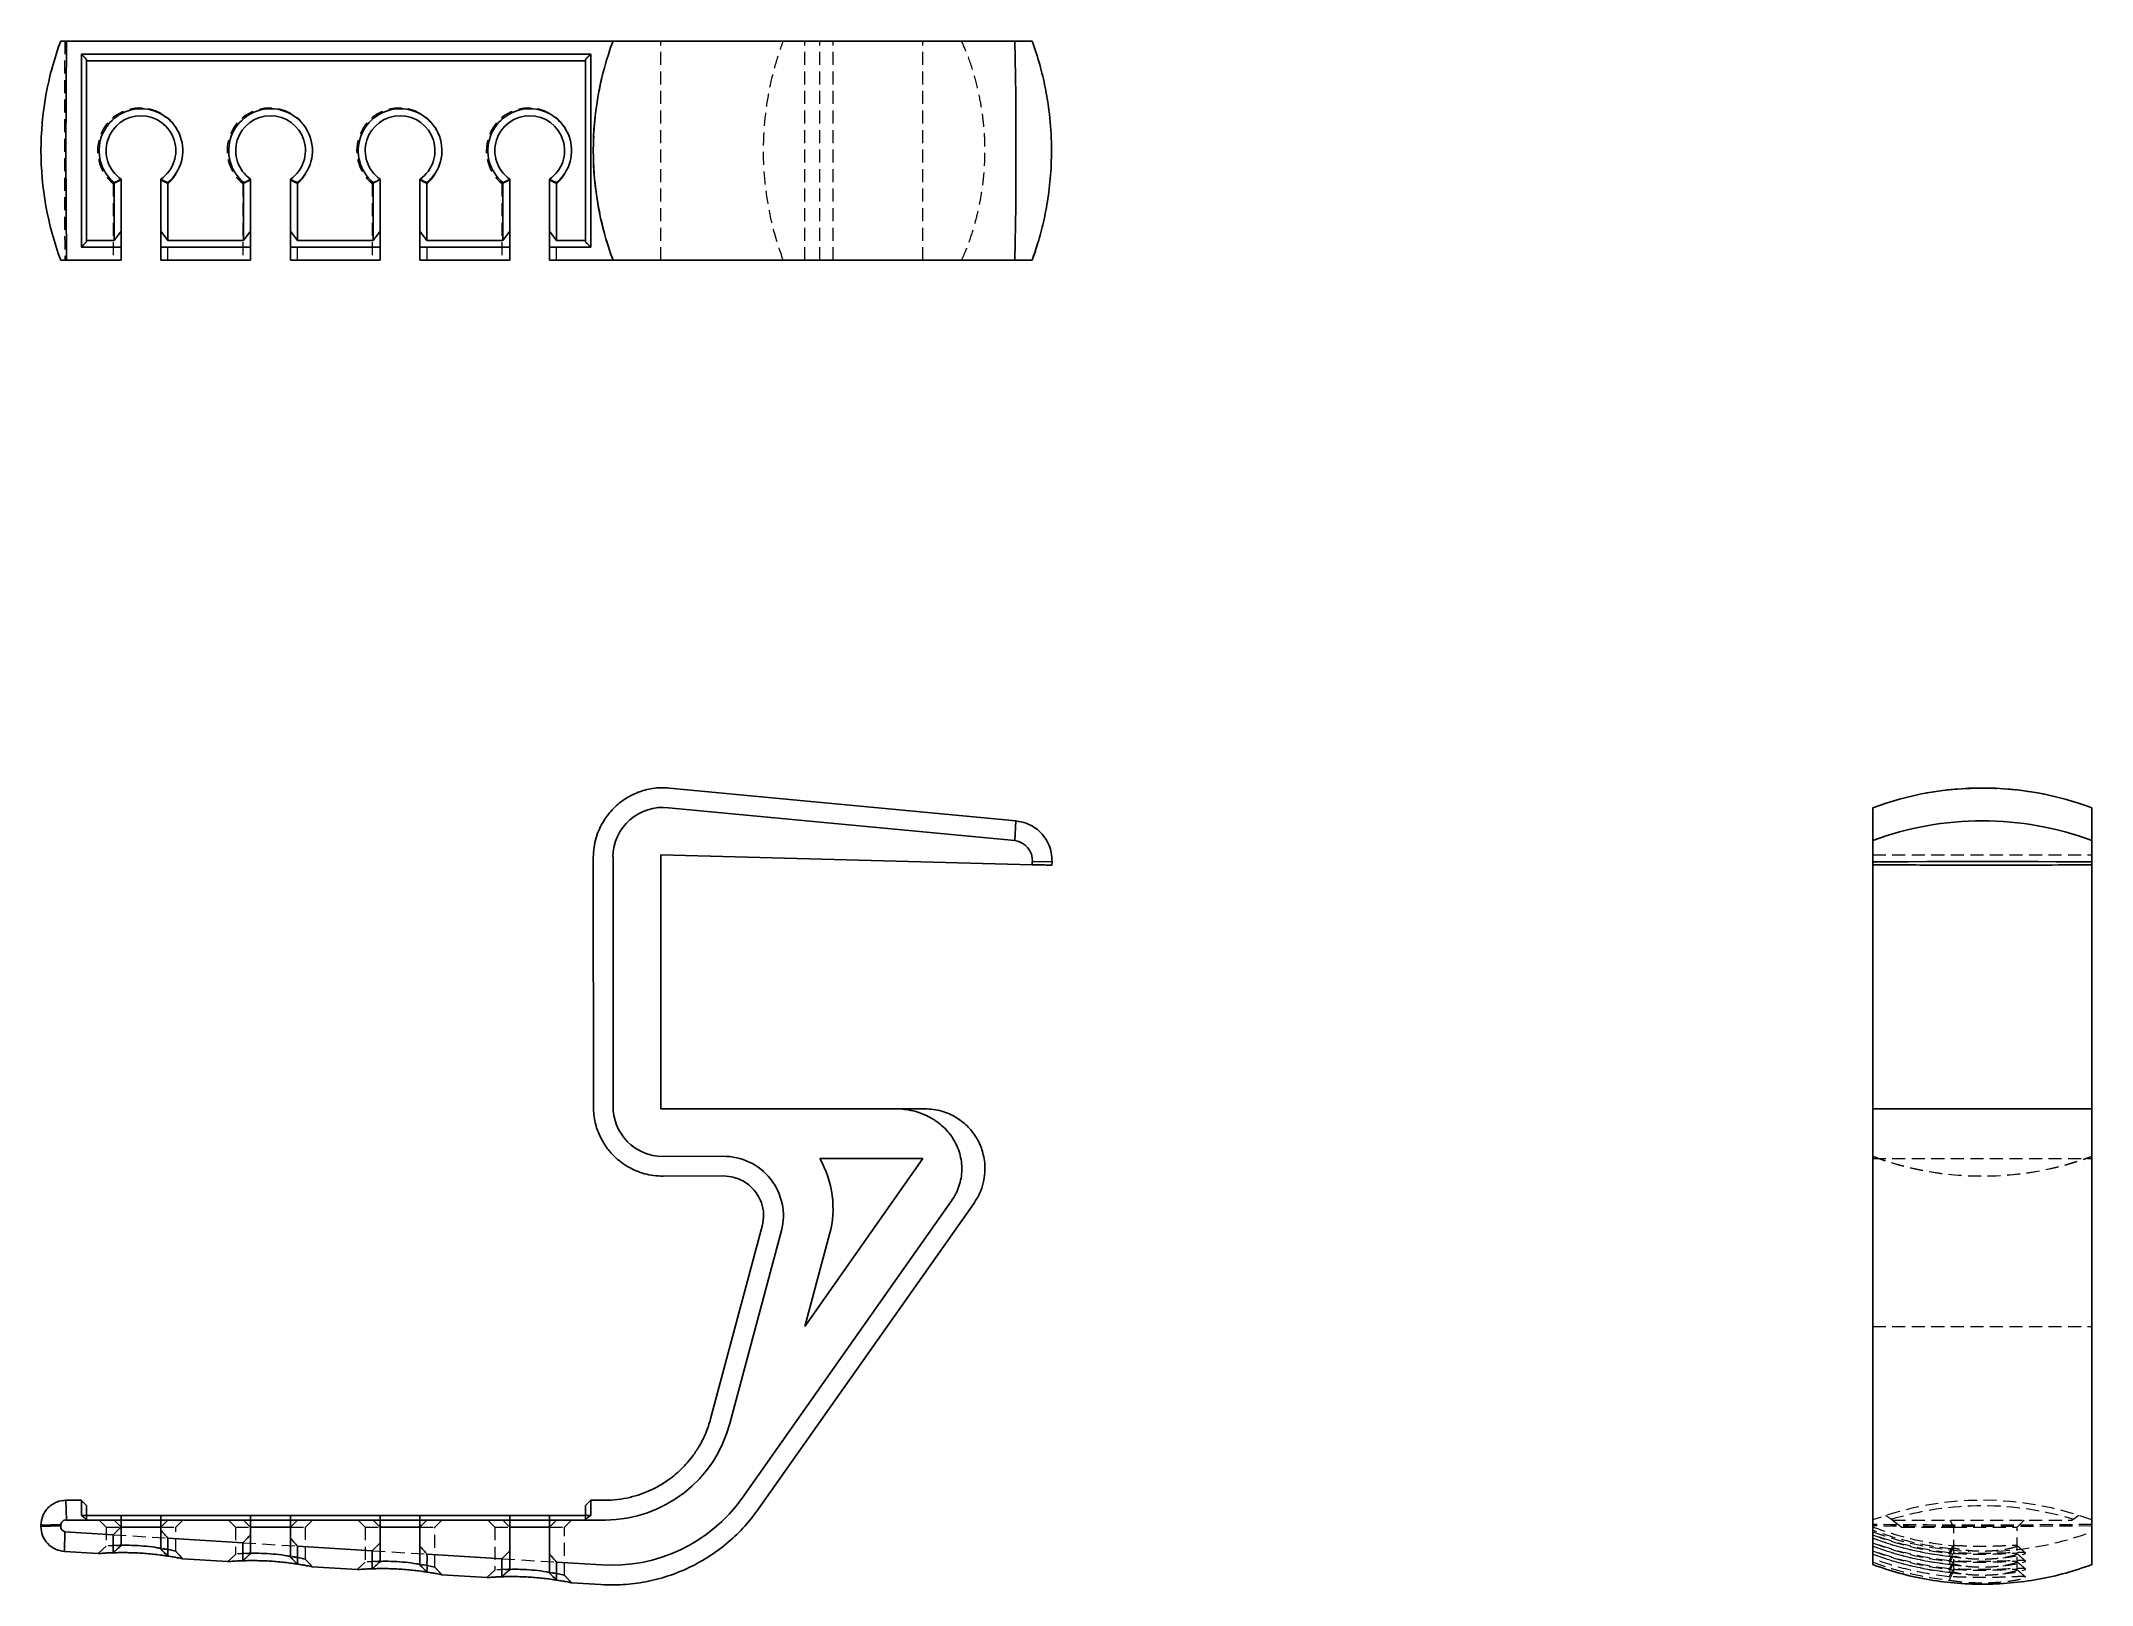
# Model space of a CAD drawing. Header units: millimetres. Extents: x 34 to 234, y 18 to 169.
import ezdxf

# ---------------------------------------------------------------- set-up
doc = ezdxf.new("R2010")
doc.units = ezdxf.units.MM
doc.linetypes.add('HIDDEN', pattern=[1.905, 1.27, -0.635])

msp = doc.modelspace()

# ---------------------------------------------------------------- linework, layer by layer
at = {"color": 7, "linetype": 'Continuous', "lineweight": 25}
for p, q in [((35.61, 168.69), (35.6, 168.69)), ((36.18, 168.69), (35.61, 168.69)), ((88.72, 168.69), (36.18, 168.69)), ((89.47, 168.69), (88.72, 168.69)), ((94.87, 168.69), (89.47, 168.69)), ((128.65, 168.69), (94.87, 168.69)), ((130.34, 168.69), (128.65, 168.69)), ((37.62, 167.41), (87.29, 167.41)), ((86.78, 166.77), (38.12, 166.77)), ((40.81, 149.23), (40.81, 154.87)), ((41.49, 155.21), (41.49, 150.16)), ((45.37, 150.16), (45.37, 155.21)), ((46.05, 154.87), (46.05, 149.23)), ((53.44, 149.23), (53.44, 154.87)), ((54.12, 155.21), (54.12, 150.16)), ((58.01, 150.16), (58.01, 155.21)), ((58.69, 154.87), (58.69, 149.23)), ((66.08, 149.23), (66.08, 154.87)), ((66.76, 155.21), (66.76, 150.16)), ((70.64, 150.16), (70.64, 155.21)), ((71.32, 154.87), (71.32, 149.23)), ((78.71, 149.23), (78.71, 154.87)), ((79.39, 155.21), (79.39, 150.16)), ((83.28, 150.16), (83.28, 155.21)), ((83.96, 154.87), (83.96, 149.23)), ((41.49, 150.16), (40.81, 149.23)), ((41.49, 150.16), (41.49, 148.59)), ((46.05, 149.23), (45.37, 150.16)), ((45.37, 148.59), (45.37, 150.16)), ((54.12, 150.16), (53.44, 149.23)), ((54.12, 150.16), (54.12, 148.59)), ((58.69, 149.23), (58.01, 150.16)), ((58.01, 148.59), (58.01, 150.16)), ((66.76, 150.16), (66.08, 149.23)), ((66.76, 150.16), (66.76, 148.59)), ((71.32, 149.23), (70.64, 150.16)), ((70.64, 148.59), (70.64, 150.16)), ((79.39, 150.16), (78.71, 149.23)), ((79.39, 150.16), (79.39, 148.59)), ((83.96, 149.23), (83.28, 150.16)), ((83.28, 148.59), (83.28, 150.16)), ((41.49, 148.59), (37.62, 148.59)), ((38.12, 149.23), (40.81, 149.23)), ((54.12, 148.59), (45.37, 148.59)), ((46.05, 149.23), (53.44, 149.23)), ((66.76, 148.59), (58.01, 148.59)), ((58.69, 149.23), (66.08, 149.23)), ((79.39, 148.59), (70.64, 148.59)), ((71.32, 149.23), (78.71, 149.23)), ((87.29, 148.59), (83.28, 148.59)), ((83.96, 149.23), (86.78, 149.23)), ((35.59, 147.37), (35.6, 147.31)), ((35.61, 147.31), (35.6, 147.31)), ((36.18, 147.31), (35.61, 147.31)), ((41.49, 147.31), (36.18, 147.31)), ((54.12, 147.31), (45.37, 147.31)), ((66.76, 147.31), (58.01, 147.31)), ((79.39, 147.31), (70.64, 147.31)), ((88.72, 147.31), (83.28, 147.31)), ((89.47, 147.31), (88.72, 147.31)), ((94.87, 147.31), (89.47, 147.31)), ((128.65, 147.31), (94.87, 147.31)), ((130.34, 147.31), (128.65, 147.31)), ((128.76, 92.62), (94.98, 95.83)), ((128.65, 90.7), (94.87, 93.91)), ((128.65, 90.7), (128.76, 92.62)), ((212.31, 90.7), (212.31, 93.91)), ((233.69, 90.7), (233.69, 93.91)), ((212.31, 88.63), (212.31, 90.7)), ((233.69, 88.63), (233.69, 90.7)), ((87.54, 89.06), (87.55, 64.77)), ((89.47, 89.13), (89.47, 64.84)), ((94.12, 89.32), (130.35, 88.35)), ((94.12, 89.32), (94.12, 64.54)), ((130.35, 88.63), (132.28, 88.65)), ((130.35, 88.35), (130.35, 88.63)), ((132.27, 88.3), (132.28, 88.65)), ((212.31, 88.35), (212.31, 88.63)), ((212.31, 88.35), (212.31, 64.54)), ((233.69, 88.35), (233.69, 88.63)), ((233.69, 88.35), (233.69, 64.54)), ((117.08, 64.54), (94.12, 64.54)), ((94.29, 59.89), (100.17, 59.91)), ((108.18, 43.3), (119.69, 59.68)), ((119.69, 59.68), (109.62, 59.68)), ((94.37, 57.97), (100.25, 57.99)), ((102.05, 26.57), (122.47, 55.56)), ((103.66, 25.52), (124.67, 55.35)), ((212.31, 26.57), (212.31, 55.56)), ((233.69, 26.57), (233.69, 55.56)), ((104.02, 53.09), (98.98, 34.29)), ((105.89, 52.66), (100.86, 33.86)), ((108.18, 43.3), (110.59, 52.3)), ((37.62, 26.36), (36.11, 26.36)), ((36.18, 24.43), (36.11, 26.36)), ((38.12, 25.85), (37.61, 26.36)), ((87.29, 26.36), (86.78, 25.85)), ((88.65, 26.36), (87.29, 26.36)), ((212.31, 20.08), (212.31, 26.57)), ((233.69, 20.08), (233.69, 26.57)), ((35.61, 24.01), (33.68, 23.93)), ((35.61, 24.01), (35.61, 23.86)), ((41.49, 24.43), (36.18, 24.43)), ((41.49, 24.88), (37.62, 24.88)), ((41.48, 24.41), (45.39, 24.41)), ((41.49, 24.88), (45.37, 24.88)), ((41.49, 23.77), (41.49, 24.43)), ((54.12, 24.88), (45.37, 24.88)), ((54.12, 24.43), (45.37, 24.43)), ((45.37, 23.44), (45.37, 24.43)), ((54.12, 24.88), (58.01, 24.88)), ((54.12, 22.99), (54.12, 24.43)), ((54.12, 24.41), (58.02, 24.41)), ((66.76, 24.88), (58.01, 24.88)), ((66.76, 24.43), (58.01, 24.43)), ((58.01, 22.66), (58.01, 24.43)), ((66.75, 24.41), (70.66, 24.41)), ((66.76, 24.88), (70.64, 24.88)), ((66.76, 22.21), (66.76, 24.43)), ((79.39, 24.88), (70.64, 24.88)), ((79.39, 24.43), (70.64, 24.43)), ((70.64, 21.88), (70.64, 24.43)), ((79.39, 24.88), (83.28, 24.88)), ((79.39, 21.43), (79.39, 24.43)), ((79.39, 24.41), (83.29, 24.41)), ((87.29, 24.88), (83.28, 24.88)), ((88.72, 24.43), (83.28, 24.43)), ((83.28, 21.1), (83.28, 24.43)), ((33.68, 23.93), (33.68, 23.79)), ((35.61, 23.86), (33.68, 23.79)), ((36, 23.29), (35.96, 21.37)), ((36, 23.29), (40.72, 23)), ((45.37, 23.73), (41.49, 23.73)), ((46.06, 22.67), (53.36, 22.22)), ((58.01, 23.73), (54.12, 23.73)), ((70.64, 23.73), (66.76, 23.73)), ((83.28, 23.73), (79.39, 23.73)), ((35.96, 21.37), (39.27, 21.16)), ((47.5, 20.65), (51.91, 20.38)), ((58.69, 21.89), (65.99, 21.44)), ((71.33, 21.11), (78.63, 20.66)), ((83.96, 20.33), (88.33, 20.06)), ((60.14, 19.87), (64.54, 19.6)), ((72.77, 19.09), (77.18, 18.82)), ((85.41, 18.31), (88.28, 18.13))]:
    msp.add_line(p, q, dxfattribs=at)
at = {"color": 7, "linetype": 'HIDDEN', "lineweight": 18}
for p, q in [((94.12, 147.31), (94.12, 168.69)), ((108.18, 147.31), (108.18, 168.69)), ((109.62, 147.31), (109.62, 168.69)), ((110.92, 147.31), (110.92, 168.69)), ((119.69, 147.31), (119.69, 168.69)), ((130.35, 168.69), (130.34, 168.69)), ((130.35, 168.69), (130.71, 167.66)), ((38.12, 166.77), (38.12, 166.9)), ((86.78, 166.9), (86.78, 166.77)), ((46.05, 153.57), (46.05, 154.78)), ((58.69, 153.57), (58.69, 154.78)), ((71.32, 153.57), (71.32, 154.78)), ((83.96, 153.57), (83.96, 154.78)), ((38.12, 149.1), (38.12, 149.23)), ((86.78, 149.23), (86.78, 149.1)), ((130.66, 148.17), (130.35, 147.31)), ((130.35, 147.31), (130.34, 147.31)), ((212.31, 89.32), (233.69, 89.32)), ((212.31, 59.68), (233.69, 59.68)), ((212.31, 43.3), (233.69, 43.3)), ((37.62, 24.88), (37.62, 24.88)), ((38.12, 24.51), (38.12, 24.41)), ((38.12, 24.41), (40.81, 24.41)), ((39.35, 24.41), (40.03, 23.73)), ((41.49, 23.73), (40.81, 24.41)), ((40.81, 24.41), (41.48, 24.41)), ((45.37, 24.43), (41.49, 24.43)), ((46.05, 24.41), (45.37, 23.73)), ((45.39, 24.41), (46.05, 24.41)), ((46.05, 24.41), (53.44, 24.41)), ((46.83, 23.73), (47.51, 24.41)), ((51.98, 24.41), (52.66, 23.73)), ((54.12, 23.73), (53.44, 24.41)), ((53.44, 24.41), (54.12, 24.41)), ((58.01, 24.43), (54.12, 24.43)), ((58.69, 24.41), (58.01, 23.73)), ((58.02, 24.41), (58.69, 24.41)), ((58.69, 24.41), (66.08, 24.41)), ((59.47, 23.73), (60.15, 24.41)), ((64.62, 24.41), (65.3, 23.73)), ((66.76, 23.73), (66.08, 24.41)), ((66.08, 24.41), (66.75, 24.41)), ((70.64, 24.43), (66.76, 24.43)), ((71.32, 24.41), (70.64, 23.73)), ((70.66, 24.41), (71.32, 24.41)), ((71.32, 24.41), (78.71, 24.41)), ((72.1, 23.73), (72.78, 24.41)), ((77.25, 24.41), (77.93, 23.73)), ((79.39, 23.73), (78.71, 24.41)), ((78.71, 24.41), (79.39, 24.41)), ((83.28, 24.43), (79.39, 24.43)), ((83.96, 24.41), (83.28, 23.73)), ((83.29, 24.41), (83.96, 24.41)), ((83.96, 24.41), (86.78, 24.41)), ((84.74, 23.73), (85.42, 24.41)), ((86.78, 24.41), (86.78, 24.51)), ((214.23, 24.41), (214.1, 24.51)), ((214.23, 24.41), (231.77, 24.41)), ((214.23, 24.41), (215.16, 23.73)), ((226.4, 23.73), (227.08, 24.41)), ((231.9, 24.51), (231.77, 24.41)), ((40.03, 23.73), (41.49, 23.73)), ((40.03, 23.73), (40.03, 21.89)), ((40.72, 23), (46.06, 22.67)), ((45.37, 23.73), (46.83, 23.73)), ((46.83, 21.38), (46.83, 23.73)), ((52.66, 23.73), (54.12, 23.73)), ((52.66, 23.73), (52.66, 21.11)), ((53.36, 22.22), (58.69, 21.89)), ((58.01, 23.73), (59.47, 23.73)), ((59.47, 20.6), (59.47, 23.73)), ((65.3, 23.73), (66.76, 23.73)), ((65.3, 23.73), (65.3, 20.33)), ((70.64, 23.73), (72.1, 23.73)), ((72.1, 19.82), (72.1, 23.73)), ((77.93, 23.73), (79.39, 23.73)), ((77.93, 23.73), (77.93, 19.54)), ((83.28, 23.73), (84.74, 23.73)), ((84.74, 19.04), (84.74, 23.73)), ((215.16, 23.73), (220.21, 23.73)), ((220.21, 23.73), (226.4, 23.73)), ((220.21, 19.33), (220.21, 23.73)), ((226.4, 19.56), (226.4, 23.73)), ((41.08, 21.95), (41.49, 21.96)), ((45.37, 21.67), (45.93, 21.57)), ((46.11, 20.9), (46, 20.92)), ((53.71, 21.17), (54.12, 21.18)), ((58.01, 20.89), (58.56, 20.79)), ((58.75, 20.12), (58.64, 20.14)), ((65.99, 21.44), (71.33, 21.11)), ((66.34, 20.39), (66.76, 20.4)), ((70.64, 20.11), (71.05, 20.04)), ((78.63, 20.66), (83.96, 20.33)), ((212.31, 20.08), (212.31, 20.03)), ((233.69, 20.08), (233.69, 20.03)), ((71.38, 19.34), (71.27, 19.36)), ((78.98, 19.61), (79.39, 19.62)), ((83.28, 19.33), (83.83, 19.23)), ((84.02, 18.56), (83.91, 18.58))]:
    msp.add_line(p, q, dxfattribs=at)
at = {"color": 7, "linetype": 'HIDDEN', "lineweight": 18, "flags": 128}
for points in [[(36, 168.69), (35.99, 166.97), (35.98, 165.21), (35.97, 163.43), (35.96, 161.63), (35.96, 159.82), (35.96, 158), (35.96, 156.18), (35.96, 154.37), (35.97, 152.57), (35.98, 150.79), (35.99, 149.03), (36, 147.31)], [(233.69, 24.01), (231.97, 23.98), (230.21, 23.97), (228.43, 23.95), (226.63, 23.94), (224.82, 23.94), (223, 23.93), (221.18, 23.94), (219.37, 23.94), (217.57, 23.95), (215.79, 23.97), (214.03, 23.98), (212.31, 24.01)], [(233.69, 23.86), (231.97, 23.84), (230.21, 23.82), (228.43, 23.81), (226.63, 23.8), (224.82, 23.79), (223, 23.79), (221.18, 23.79), (219.37, 23.8), (217.57, 23.81), (215.79, 23.82), (214.03, 23.84), (212.31, 23.86)], [(40.04, 21.89), (39.65, 21.53), (39.26, 21.16)], [(52.67, 21.11), (52.28, 20.74), (51.89, 20.38)], [(65.31, 20.33), (64.92, 19.96), (64.53, 19.6)], [(224.99, 20.75), (224.99, 20.75), (225.58, 20.82), (226.12, 20.9), (226.56, 20.98), (226.9, 21.06), (227.11, 21.13), (227.22, 21.19), (227.2, 21.23), (227.06, 21.25), (226.83, 21.26), (226.49, 21.25), (226.06, 21.24), (225.52, 21.22), (224.94, 21.2), (224.29, 21.18), (223.59, 21.17), (222.86, 21.16), (222.16, 21.17), (221.46, 21.19), (220.81, 21.21), (220.21, 21.23), (219.78, 21.24), (219.78, 21.24)], [(224.99, 19.97), (224.99, 19.97), (225.58, 20.04), (226.12, 20.12), (226.56, 20.2), (226.9, 20.28), (227.11, 20.35), (227.22, 20.4), (227.2, 20.44), (227.06, 20.47), (226.83, 20.48), (226.49, 20.47), (226.06, 20.46), (225.52, 20.44), (224.94, 20.42), (224.29, 20.4), (223.59, 20.39), (222.86, 20.38), (222.16, 20.39), (221.46, 20.4), (220.81, 20.42), (220.21, 20.45), (219.78, 20.46), (219.78, 20.46)], [(77.94, 19.55), (77.55, 19.18), (77.16, 18.82)], [(224.99, 19.19), (224.99, 19.19), (225.58, 19.25), (226.12, 19.33), (226.56, 19.42), (226.9, 19.5), (227.11, 19.57), (227.22, 19.62), (227.2, 19.66), (227.06, 19.69), (226.83, 19.69), (226.49, 19.69), (226.06, 19.68), (225.52, 19.66), (224.94, 19.63), (224.29, 19.62), (223.59, 19.61), (222.86, 19.6), (222.16, 19.61), (221.46, 19.62), (220.81, 19.64), (220.21, 19.67), (219.78, 19.68), (219.78, 19.68)]]:
    msp.add_lwpolyline(points, dxfattribs=at)
at = {"color": 7, "linetype": 'Continuous', "lineweight": 25, "flags": 128}
for points in [[(36.18, 168.69), (36.16, 166.97), (36.14, 165.21), (36.13, 163.43), (36.12, 161.63), (36.11, 159.82), (36.11, 158), (36.11, 156.18), (36.12, 154.37), (36.13, 152.57), (36.14, 150.79), (36.16, 149.03), (36.18, 147.31)], [(128.65, 168.69), (128.69, 166.97), (128.71, 165.21), (128.74, 163.43), (128.75, 161.63), (128.76, 159.82), (128.76, 158), (128.76, 156.18), (128.75, 154.37), (128.74, 152.57), (128.71, 150.79), (128.69, 149.03), (128.65, 147.31)], [(233.69, 88.63), (231.97, 88.64), (230.21, 88.64), (228.43, 88.65), (226.63, 88.65), (224.82, 88.65), (223, 88.65), (221.18, 88.65), (219.37, 88.65), (217.57, 88.65), (215.79, 88.64), (214.03, 88.64), (212.31, 88.63)]]:
    msp.add_lwpolyline(points, dxfattribs=at)
at = {"color": 7, "linetype": 'Continuous', "lineweight": 25}
for centre, radius, start, end in [((64.36, 158), 30.68, 159.606, 200.394), ((118.22, 158), 30.68, 159.6061, 200.3939), ((43.43, 158), 4.08, 310.0052, 229.9948), ((56.07, 158), 4.08, 310.0052, 229.9948), ((68.7, 158), 4.08, 310.0052, 229.9948), ((81.34, 158), 4.08, 310.0052, 229.9948), ((43.43, 158), 3.4, 304.8499, 235.1501), ((56.07, 158), 3.4, 304.8499, 235.1501), ((68.7, 158), 3.4, 304.8499, 235.1501), ((81.34, 158), 3.4, 304.8499, 235.1501), ((223, 65.12), 30.71, 69.6242, 110.3758), ((94.34, 89.06), 4.88, 83.7288, 179.1567), ((223, 61.92), 30.71, 69.6242, 110.3758), ((128.4, 88.76), 1.96, 356.356, 82.4634), ((94.35, 64.77), 4.88, 179.1567, 269.3208), ((100.26, 54.09), 5.82, 345.7132, 90.8848), ((101.2, 54.82), 9.72, 345, 30), ((88.65, 37.05), 12.62, 270.3287, 345.3287), ((89.36, 35.59), 15.57, 266.197, 324.5713), ((36.11, 23.93), 0.507, 81.7832, 171.7832), ((36.11, 23.79), 0.507, 171.7832, 258.2467)]:
    msp.add_arc(centre, radius, start, end, dxfattribs=at)
at = {"color": 7, "linetype": 'HIDDEN', "lineweight": 18}
for centre, radius, start, end in [((118.23, 158), 30.68, 159.6058, 178.0185), ((43.35, 158), 4.16, 8.3206, 230.7304), ((55.99, 158), 4.16, 8.3204, 230.7198), ((68.62, 158), 4.16, 8.3212, 230.7221), ((81.26, 158), 4.16, 8.3204, 230.7198), ((118.23, 158), 30.68, 181.9816, 200.3942), ((223, 88.67), 30.68, 249.6083, 290.3917), ((223, 88.65), 30.68, 249.6083, 290.3917), ((223, -4.32), 30.68, 69.606, 110.394), ((223, 52.04), 30.67, 249.5977, 267.5702), ((223, 52.04), 30.67, 272.6396, 290.4023)]:
    msp.add_arc(centre, radius, start, end, dxfattribs=at)
for points, knots in [([(35.6, 168.69), (35.27, 167.75), (34.93, 166.8), (34.72, 165.81), (34.72, 165.8)], [0, 0, 0, 0, 0.985124, 1, 1, 1, 1]), ([(106.06, 147.31), (105.74, 148.25), (105.11, 150.12), (104.51, 153), (104.17, 155.86), (104.11, 158.66), (104.29, 161.37), (104.69, 163.95), (105.27, 166.39), (105.8, 167.94), (106.06, 168.69)], [0, 0, 0, 0, 0.136833, 0.271502, 0.403291, 0.531563, 0.65577, 0.775464, 0.890292, 1, 1, 1, 1]), ([(123.46, 147.31), (123.62, 147.65), (124.03, 148.59), (124.55, 150.11), (125.01, 151.78), (125.32, 153.26), (125.51, 154.53), (125.64, 155.63), (125.71, 156.72), (125.75, 157.92), (125.72, 159.35), (125.58, 160.99), (125.31, 162.84), (124.85, 164.87), (124.25, 166.86), (123.7, 168.13), (123.46, 168.69)], [0, 0, 0, 0, 0.0516667, 0.1398446, 0.2185061, 0.2871022, 0.3454344, 0.3936477, 0.4384997, 0.4932147, 0.5580583, 0.6328765, 0.7174295, 0.8119374, 0.916777, 1, 1, 1, 1]), ([(46.05, 154.78), (46.22, 154.94), (46.57, 155.27), (46.97, 155.86), (47.26, 156.51), (47.42, 157.01), (47.45, 157.28), (47.45, 157.32)], [0, 0, 0, 0, 0.237591, 0.482075, 0.718924, 0.962604, 1, 1, 1, 1]), ([(58.69, 154.78), (58.86, 154.94), (59.2, 155.27), (59.6, 155.86), (59.9, 156.51), (60.05, 157.01), (60.08, 157.28), (60.08, 157.32)], [0, 0, 0, 0, 0.237591, 0.482075, 0.718924, 0.962604, 1, 1, 1, 1]), ([(71.32, 154.78), (71.49, 154.94), (71.84, 155.27), (72.24, 155.86), (72.53, 156.51), (72.69, 157.01), (72.71, 157.28), (72.72, 157.32)], [0, 0, 0, 0, 0.237625, 0.482147, 0.719003, 0.962692, 1, 1, 1, 1]), ([(83.96, 154.78), (84.13, 154.94), (84.47, 155.27), (84.87, 155.86), (85.16, 156.51), (85.32, 156.99), (85.35, 157.24), (85.35, 157.26)], [0, 0, 0, 0, 0.242604, 0.492248, 0.734095, 0.982918, 1, 1, 1, 1]), ([(40.72, 154.78), (40.72, 153.5), (40.72, 152.24), (40.72, 149.74), (40.71, 148.51), (40.72, 147.31)], [0, 0, 0, 0, 0.5, 0.5, 1, 1, 1, 1]), ([(40.72, 154.78), (40.78, 154.81), (40.85, 154.84), (40.91, 154.87), (40.98, 154.9), (41.04, 154.93), (41.1, 154.96), (41.23, 155.02), (41.36, 155.09), (41.49, 155.16)], [0, 0, 0, 0, 0.000274378, 0.000274378, 0.000274378, 0.000548757, 0.000548757, 0.000548757, 0.001097978, 0.001097978, 0.001097978, 0.001097978]), ([(53.35, 154.78), (53.42, 154.81), (53.48, 154.84), (53.55, 154.87), (53.61, 154.9), (53.68, 154.93), (53.74, 154.96), (53.87, 155.02), (53.99, 155.09), (54.12, 155.16)], [0, 0, 0, 0, 0.000274373, 0.000274373, 0.000274373, 0.000548748, 0.000548748, 0.000548748, 0.00109796, 0.00109796, 0.00109796, 0.00109796]), ([(53.35, 154.78), (53.35, 153.5), (53.35, 152.24), (53.36, 149.74), (53.35, 148.51), (53.36, 147.31)], [0, 0, 0, 0, 0.5, 0.5, 1, 1, 1, 1]), ([(65.99, 154.78), (65.99, 153.5), (65.99, 152.24), (65.99, 149.74), (65.98, 148.51), (65.99, 147.31)], [0, 0, 0, 0, 0.5, 0.5, 1, 1, 1, 1]), ([(78.62, 154.78), (78.69, 154.81), (78.75, 154.84), (78.82, 154.87), (78.88, 154.9), (78.94, 154.93), (79.01, 154.96), (79.14, 155.02), (79.26, 155.09), (79.39, 155.16)], [0, 0, 0, 0, 0.000274373, 0.000274373, 0.000274373, 0.000548748, 0.000548748, 0.000548748, 0.00109796, 0.00109796, 0.00109796, 0.00109796]), ([(78.62, 154.78), (78.62, 153.5), (78.62, 152.24), (78.63, 149.74), (78.62, 148.51), (78.63, 147.31)], [0, 0, 0, 0, 0.5, 0.5, 1, 1, 1, 1]), ([(46.05, 147.31), (46.06, 147.62), (46.06, 148.24), (46.06, 149.23), (46.06, 149.91), (46.05, 150.27)], [0, 0, 0, 0, 0.320038, 0.640424, 1, 1, 1, 1]), ([(58.69, 147.31), (58.69, 147.62), (58.69, 148.24), (58.69, 149.23), (58.69, 149.91), (58.69, 150.27)], [0, 0, 0, 0, 0.320038, 0.640424, 1, 1, 1, 1]), ([(71.32, 147.31), (71.33, 147.62), (71.33, 148.24), (71.33, 149.23), (71.33, 149.91), (71.32, 150.27)], [0, 0, 0, 0, 0.320038, 0.640424, 1, 1, 1, 1]), ([(83.96, 147.31), (83.96, 147.62), (83.96, 148.24), (83.96, 149.23), (83.96, 149.91), (83.96, 150.27)], [0, 0, 0, 0, 0.320053, 0.640454, 1, 1, 1, 1]), ([(233.69, 93.89), (232.75, 94.21), (230.88, 94.84), (228, 95.43), (225.14, 95.76), (222.34, 95.82), (219.63, 95.65), (217.05, 95.25), (214.61, 94.68), (213.06, 94.15), (212.31, 93.89)], [0, 0, 0, 0, 0.136831, 0.271499, 0.40329, 0.531564, 0.655773, 0.775467, 0.890294, 1, 1, 1, 1]), ([(37.62, 24.88), (37.65, 24.85), (37.69, 24.82), (37.73, 24.8), (37.75, 24.78), (37.77, 24.77), (37.79, 24.76), (37.81, 24.74), (37.82, 24.73), (37.84, 24.71), (37.86, 24.7), (37.88, 24.69), (37.9, 24.67), (37.92, 24.66), (37.94, 24.65), (37.96, 24.63), (37.97, 24.62), (37.99, 24.6), (38.01, 24.59), (38.05, 24.56), (38.09, 24.54), (38.12, 24.51)], [0.000000129, 0.000000129, 0.000000129, 0.000000129, 0.0001799056, 0.0001799056, 0.0001799056, 0.0002698584, 0.0002698584, 0.0002698584, 0.0003598112, 0.0003598112, 0.0003598112, 0.0004497641, 0.0004497641, 0.0004497641, 0.0005397169, 0.0005397169, 0.0005397169, 0.0006296697, 0.0006296697, 0.0006296697, 0.0008091852, 0.0008091852, 0.0008091852, 0.0008091852]), ([(37.62, 24.88), (37.69, 24.82), (37.77, 24.77), (37.84, 24.71), (37.86, 24.7), (37.88, 24.69), (37.9, 24.67), (37.92, 24.66), (37.94, 24.65), (37.96, 24.63), (37.97, 24.62), (37.99, 24.6), (38.01, 24.59), (38.05, 24.56), (38.09, 24.53), (38.12, 24.51)], [0, 0, 0, 0, 0.0003598114, 0.0003598114, 0.0003598114, 0.0004497642, 0.0004497642, 0.0004497642, 0.0005397169, 0.0005397169, 0.0005397169, 0.0006296697, 0.0006296697, 0.0006296697, 0.0008097397, 0.0008097397, 0.0008097397, 0.0008097397]), ([(38.12, 24.88), (38.12, 24.78), (38.12, 24.67), (38.12, 24.52), (38.12, 24.51)], [0, 0, 0, 0, 0.8913398, 1, 1, 1, 1]), ([(86.78, 24.51), (86.85, 24.56), (86.93, 24.62), (87, 24.67), (87.02, 24.69), (87.04, 24.7), (87.06, 24.71), (87.08, 24.73), (87.1, 24.74), (87.12, 24.76), (87.13, 24.77), (87.15, 24.78), (87.17, 24.8), (87.21, 24.82), (87.25, 24.85), (87.29, 24.88)], [0, 0, 0, 0, 0.0003598107, 0.0003598107, 0.0003598107, 0.0004497633, 0.0004497633, 0.0004497633, 0.0005397158, 0.0005397158, 0.0005397158, 0.0006296684, 0.0006296684, 0.0006296684, 0.0008090781, 0.0008090781, 0.0008090781, 0.0008090781]), ([(86.78, 24.51), (86.78, 24.52), (86.78, 24.66), (86.78, 24.78), (86.78, 24.88)], [0, 0, 0, 0, 0.116677, 1, 1, 1, 1]), ([(87.29, 24.88), (87.21, 24.82), (87.13, 24.77), (87.06, 24.71), (87.04, 24.7), (87.02, 24.69), (87, 24.67), (86.98, 24.66), (86.97, 24.65), (86.95, 24.63), (86.93, 24.62), (86.91, 24.6), (86.89, 24.59), (86.85, 24.56), (86.82, 24.53), (86.78, 24.51)], [0, 0, 0, 0, 0.0003598106, 0.0003598106, 0.0003598106, 0.0004497632, 0.0004497632, 0.0004497632, 0.0005397158, 0.0005397158, 0.0005397158, 0.0006296684, 0.0006296684, 0.0006296684, 0.0008097268, 0.0008097268, 0.0008097268, 0.0008097268]), ([(214.1, 24.51), (214.02, 24.56), (213.95, 24.62), (213.87, 24.67), (213.85, 24.69), (213.83, 24.7), (213.82, 24.71), (213.8, 24.73), (213.78, 24.74), (213.76, 24.76), (213.74, 24.77), (213.72, 24.78), (213.7, 24.8), (213.66, 24.82), (213.63, 24.85), (213.59, 24.88)], [0, 0, 0, 0, 0.0003598107, 0.0003598107, 0.0003598107, 0.0004497633, 0.0004497633, 0.0004497633, 0.0005397158, 0.0005397158, 0.0005397158, 0.0006296684, 0.0006296684, 0.0006296684, 0.0008090781, 0.0008090781, 0.0008090781, 0.0008090781]), ([(214.1, 24.51), (216.98, 25.4), (220, 25.85), (226.04, 25.85), (229.01, 25.4), (231.9, 24.51)], [0.02555249, 0.02555249, 0.02555249, 0.02555249, 0.03487544, 0.03487544, 0.04420241, 0.04420241, 0.04420241, 0.04420241]), ([(232.41, 24.88), (232.33, 24.82), (232.26, 24.77), (232.18, 24.71), (232.16, 24.7), (232.15, 24.69), (232.13, 24.67), (232.11, 24.66), (232.09, 24.65), (232.07, 24.63), (232.05, 24.62), (232.03, 24.6), (232.01, 24.59), (231.98, 24.56), (231.94, 24.53), (231.9, 24.51)], [0, 0, 0, 0, 0.0003598106, 0.0003598106, 0.0003598106, 0.0004497632, 0.0004497632, 0.0004497632, 0.0005397158, 0.0005397158, 0.0005397158, 0.0006296684, 0.0006296684, 0.0006296684, 0.0008097268, 0.0008097268, 0.0008097268, 0.0008097268]), ([(212.31, 23.77), (213.59, 23.29), (214.89, 22.88), (217.53, 22.27), (218.84, 22.06), (220.16, 21.93)], [0.025162542, 0.025162542, 0.025162542, 0.025162542, 0.029381898, 0.029381898, 0.033476363, 0.033476363, 0.033476363, 0.033476363]), ([(220.11, 21.61), (218.8, 21.73), (217.51, 21.95), (214.89, 22.55), (213.59, 22.96), (212.31, 23.44)], [0.025224656, 0.025224656, 0.025224656, 0.025224656, 0.029273057, 0.029273057, 0.033488242, 0.033488242, 0.033488242, 0.033488242]), ([(219.78, 21.24), (218.5, 21.38), (217.24, 21.59), (214.74, 22.18), (213.51, 22.55), (212.31, 23)], [0, 0, 0, 0, 0.5, 0.5, 1, 1, 1, 1]), ([(212.31, 22.99), (213.59, 22.51), (214.89, 22.1), (217.53, 21.49), (218.84, 21.28), (220.16, 21.15)], [0.025162542, 0.025162542, 0.025162542, 0.025162542, 0.029381898, 0.029381898, 0.033476363, 0.033476363, 0.033476363, 0.033476363]), ([(212.31, 22.67), (213.51, 22.22), (214.74, 21.85), (217.24, 21.26), (218.5, 21.05), (219.78, 20.91)], [0, 0, 0, 0, 0.5, 0.5, 1, 1, 1, 1]), ([(220.11, 20.83), (218.8, 20.95), (217.51, 21.17), (214.89, 21.77), (213.59, 22.18), (212.31, 22.66)], [0.025224656, 0.025224656, 0.025224656, 0.025224656, 0.029273057, 0.029273057, 0.033488242, 0.033488242, 0.033488242, 0.033488242]), ([(219.78, 20.46), (218.5, 20.6), (217.24, 20.81), (214.74, 21.4), (213.51, 21.77), (212.31, 22.22)], [0, 0, 0, 0, 0.5, 0.5, 1, 1, 1, 1]), ([(212.31, 22.21), (213.59, 21.73), (214.89, 21.32), (217.53, 20.71), (218.84, 20.5), (220.16, 20.37)], [0.025162542, 0.025162542, 0.025162542, 0.025162542, 0.029381898, 0.029381898, 0.033476363, 0.033476363, 0.033476363, 0.033476363]), ([(41.49, 21.97), (41.2, 21.96), (40.62, 21.94), (40.11, 21.89), (40.07, 21.89), (40.05, 21.89)], [0, 0, 0, 0, 0.349892, 0.700965, 1, 1, 1, 1]), ([(46.8, 21.38), (46.79, 21.39), (46.77, 21.39), (46.37, 21.49), (45.87, 21.59), (45.54, 21.65), (45.37, 21.68)], [0, 0, 0, 0, 0.27233, 0.611981, 0.802682, 1, 1, 1, 1]), ([(47.52, 20.65), (47.4, 20.77), (47.17, 21.02), (46.94, 21.26), (46.83, 21.38)], [0, 0, 0, 0, 0.5, 1, 1, 1, 1]), ([(54.12, 21.19), (53.83, 21.18), (53.25, 21.16), (52.75, 21.11), (52.71, 21.11), (52.69, 21.11)], [0, 0, 0, 0, 0.349892, 0.700965, 1, 1, 1, 1]), ([(59.44, 20.6), (59.43, 20.6), (59.4, 20.61), (59, 20.71), (58.51, 20.81), (58.18, 20.87), (58.01, 20.9)], [0, 0, 0, 0, 0.27233, 0.611981, 0.802682, 1, 1, 1, 1]), ([(60.15, 19.87), (60.04, 19.99), (59.81, 20.23), (59.58, 20.48), (59.46, 20.6)], [0, 0, 0, 0, 0.5, 1, 1, 1, 1]), ([(66.76, 20.41), (66.47, 20.4), (65.89, 20.38), (65.38, 20.33), (65.34, 20.33), (65.32, 20.33)], [0, 0, 0, 0, 0.3463085, 0.6973562, 1, 1, 1, 1]), ([(72.07, 19.82), (72.06, 19.82), (72.04, 19.83), (71.57, 19.94), (71.03, 20.05), (70.68, 20.11), (70.64, 20.12)], [0, 0, 0, 0, 0.269104, 0.609091, 0.956161, 1, 1, 1, 1]), ([(212.31, 21.89), (213.51, 21.44), (214.74, 21.07), (217.24, 20.48), (218.5, 20.27), (219.78, 20.13)], [0, 0, 0, 0, 0.5, 0.5, 1, 1, 1, 1]), ([(220.11, 20.04), (218.8, 20.17), (217.51, 20.39), (214.89, 20.99), (213.59, 21.4), (212.31, 21.88)], [0.025224656, 0.025224656, 0.025224656, 0.025224656, 0.029273057, 0.029273057, 0.033488242, 0.033488242, 0.033488242, 0.033488242]), ([(219.78, 19.68), (218.5, 19.82), (217.24, 20.03), (214.74, 20.62), (213.51, 20.99), (212.31, 21.44)], [0, 0, 0, 0, 0.5, 0.5, 1, 1, 1, 1]), ([(212.31, 21.43), (213.59, 20.95), (214.89, 20.54), (217.53, 19.93), (218.84, 19.72), (220.16, 19.59)], [0.025162542, 0.025162542, 0.025162542, 0.025162542, 0.029381898, 0.029381898, 0.033476363, 0.033476363, 0.033476363, 0.033476363]), ([(212.31, 21.11), (213.51, 20.66), (214.74, 20.29), (217.24, 19.7), (218.5, 19.49), (219.78, 19.35)], [0, 0, 0, 0, 0.5, 0.5, 1, 1, 1, 1]), ([(220.11, 19.26), (218.8, 19.39), (217.51, 19.6), (214.89, 20.21), (213.59, 20.62), (212.31, 21.1)], [0.025224656, 0.025224656, 0.025224656, 0.025224656, 0.029273057, 0.029273057, 0.033488242, 0.033488242, 0.033488242, 0.033488242]), ([(219.78, 18.9), (218.5, 19.04), (217.24, 19.25), (214.74, 19.84), (213.51, 20.21), (212.31, 20.66)], [0, 0, 0, 0, 0.5, 0.5, 1, 1, 1, 1]), ([(212.31, 20.33), (213.51, 19.88), (214.74, 19.51), (217.24, 18.92), (218.5, 18.71), (219.78, 18.57)], [0, 0, 0, 0, 0.5, 0.5, 1, 1, 1, 1]), ([(219.78, 21.24), (219.81, 21.3), (219.84, 21.36), (219.87, 21.42), (219.9, 21.47), (219.93, 21.53), (219.96, 21.59), (220.02, 21.7), (220.09, 21.82), (220.16, 21.93)], [0, 0, 0, 0, 0.000274378, 0.000274378, 0.000274378, 0.000548757, 0.000548757, 0.000548757, 0.001097978, 0.001097978, 0.001097978, 0.001097978]), ([(219.78, 20.46), (219.81, 20.52), (219.84, 20.58), (219.87, 20.64), (219.9, 20.69), (219.93, 20.75), (219.96, 20.81), (220.02, 20.92), (220.09, 21.04), (220.16, 21.15)], [0, 0, 0, 0, 0.000274373, 0.000274373, 0.000274373, 0.000548748, 0.000548748, 0.000548748, 0.00109796, 0.00109796, 0.00109796, 0.00109796]), ([(219.78, 20.91), (219.94, 20.89), (220.27, 20.83), (220.67, 20.78), (220.9, 20.76), (220.91, 20.76)], [0, 0, 0, 0, 0.4817364, 0.9774511, 1, 1, 1, 1]), ([(219.78, 20.13), (219.94, 20.11), (220.27, 20.05), (220.68, 20), (220.92, 19.98), (220.95, 19.98)], [0, 0, 0, 0, 0.467312, 0.948184, 1, 1, 1, 1]), ([(220.21, 21.97), (220.46, 21.96), (220.95, 21.94), (222.01, 21.89), (223.16, 21.88), (224.3, 21.9), (225.29, 21.95), (226, 21.98), (226.37, 21.97), (226.35, 21.94), (226.35, 21.93)], [0, 0, 0, 0, 0.136839, 0.274139, 0.411573, 0.548374, 0.685443, 0.822913, 0.959691, 1, 1, 1, 1]), ([(226.35, 21.91), (226.36, 21.9), (226.4, 21.86), (226.04, 21.73), (225.35, 21.57), (224.37, 21.43), (223.24, 21.36), (222.09, 21.39), (221.22, 21.49), (220.6, 21.59), (220.34, 21.65), (220.21, 21.68)], [0, 0, 0, 0, 0.061762, 0.192518, 0.326256, 0.461142, 0.594013, 0.72404, 0.852849, 0.92517, 1, 1, 1, 1]), ([(220.21, 21.19), (220.46, 21.18), (220.95, 21.16), (222.01, 21.11), (223.16, 21.1), (224.3, 21.12), (225.29, 21.17), (226, 21.2), (226.37, 21.19), (226.35, 21.15), (226.35, 21.15)], [0, 0, 0, 0, 0.136839, 0.274139, 0.411573, 0.548374, 0.685443, 0.822913, 0.959691, 1, 1, 1, 1]), ([(226.35, 21.13), (226.36, 21.12), (226.4, 21.08), (226.04, 20.95), (225.35, 20.79), (224.37, 20.65), (223.24, 20.58), (222.09, 20.61), (221.22, 20.7), (220.6, 20.81), (220.34, 20.87), (220.21, 20.9)], [0, 0, 0, 0, 0.061762, 0.192518, 0.326256, 0.461142, 0.594013, 0.72404, 0.852849, 0.92517, 1, 1, 1, 1]), ([(220.21, 20.41), (220.45, 20.4), (220.95, 20.38), (222, 20.33), (223.15, 20.32), (224.29, 20.34), (225.28, 20.39), (226, 20.41), (226.36, 20.41), (226.35, 20.37), (226.35, 20.36)], [0, 0, 0, 0, 0.135442, 0.272738, 0.410174, 0.546975, 0.684037, 0.821502, 0.95829, 1, 1, 1, 1]), ([(226.35, 20.35), (226.37, 20.33), (226.4, 20.3), (226.05, 20.17), (225.36, 20.01), (224.38, 19.87), (223.25, 19.8), (222.1, 19.83), (221.07, 19.94), (220.48, 20.05), (220.24, 20.11), (220.21, 20.12)], [0, 0, 0, 0, 0.060438, 0.191232, 0.325, 0.459936, 0.592896, 0.722996, 0.851849, 0.983385, 1, 1, 1, 1]), ([(227.22, 21.21), (227.08, 21.33), (226.8, 21.58), (226.52, 21.82), (226.39, 21.94)], [0, 0, 0, 0, 0.499994, 1, 1, 1, 1]), ([(227.22, 20.43), (227.08, 20.55), (226.8, 20.79), (226.52, 21.04), (226.39, 21.16)], [0, 0, 0, 0, 0.499994, 1, 1, 1, 1]), ([(227.22, 19.65), (227.08, 19.77), (226.8, 20.01), (226.52, 20.26), (226.39, 20.38)], [0, 0, 0, 0, 0.499994, 1, 1, 1, 1]), ([(72.78, 19.09), (72.67, 19.21), (72.44, 19.45), (72.21, 19.7), (72.1, 19.82)], [0, 0, 0, 0, 0.5, 1, 1, 1, 1]), ([(79.39, 19.63), (79.1, 19.62), (78.52, 19.6), (78.02, 19.55), (77.98, 19.55), (77.96, 19.54)], [0, 0, 0, 0, 0.349892, 0.700965, 1, 1, 1, 1]), ([(84.71, 19.04), (84.7, 19.04), (84.67, 19.05), (84.27, 19.14), (83.78, 19.24), (83.45, 19.3), (83.28, 19.33)], [0, 0, 0, 0, 0.27233, 0.611981, 0.802682, 1, 1, 1, 1]), ([(85.42, 18.31), (85.31, 18.43), (85.08, 18.67), (84.85, 18.92), (84.73, 19.04)], [0, 0, 0, 0, 0.5, 1, 1, 1, 1]), ([(219.78, 18.9), (219.81, 18.96), (219.84, 19.02), (219.87, 19.07), (219.9, 19.13), (219.93, 19.19), (219.96, 19.25), (220.02, 19.36), (220.09, 19.48), (220.16, 19.59)], [0, 0, 0, 0, 0.000274373, 0.000274373, 0.000274373, 0.000548748, 0.000548748, 0.000548748, 0.00109796, 0.00109796, 0.00109796, 0.00109796]), ([(219.78, 19.35), (219.94, 19.33), (220.27, 19.27), (220.67, 19.22), (220.9, 19.2), (220.91, 19.2)], [0, 0, 0, 0, 0.481778, 0.977538, 1, 1, 1, 1]), ([(219.78, 18.57), (220.06, 18.52), (220.38, 18.47), (220.92, 18.41), (221.11, 18.4), (221.5, 18.36), (221.7, 18.35), (222.12, 18.33), (222.33, 18.32), (222.75, 18.31), (222.96, 18.31), (223.39, 18.31), (223.6, 18.32), (224.02, 18.33), (224.23, 18.35), (224.83, 18.39), (225.21, 18.43), (225.72, 18.49), (225.88, 18.51), (226.18, 18.56), (226.32, 18.59), (226.57, 18.64), (226.68, 18.66), (226.87, 18.71), (226.95, 18.73), (227.08, 18.77), (227.14, 18.79), (227.21, 18.83), (227.22, 18.84), (227.23, 18.87), (227.21, 18.88), (227.14, 18.9), (227.09, 18.9), (226.89, 18.92), (226.7, 18.92), (226.2, 18.9), (225.9, 18.89), (225.22, 18.86), (224.84, 18.85), (224.24, 18.83), (224.03, 18.83), (223.61, 18.82), (223.4, 18.82), (222.98, 18.82), (222.76, 18.82), (222.34, 18.82), (222.13, 18.83), (221.72, 18.84), (221.51, 18.84), (221.12, 18.85), (220.93, 18.86), (220.39, 18.88), (220.06, 18.89), (219.78, 18.9)], [0, 0, 0, 0, 0.0625, 0.0625, 0.09375, 0.09375, 0.125, 0.125, 0.15625, 0.15625, 0.1875, 0.1875, 0.21875, 0.21875, 0.25, 0.25, 0.3125, 0.3125, 0.34375, 0.34375, 0.375, 0.375, 0.40625, 0.40625, 0.4375, 0.4375, 0.46875, 0.46875, 0.5, 0.5, 0.53125, 0.53125, 0.5625, 0.5625, 0.625, 0.625, 0.6875, 0.6875, 0.75, 0.75, 0.78125, 0.78125, 0.8125, 0.8125, 0.84375, 0.84375, 0.875, 0.875, 0.90625, 0.90625, 0.9375, 0.9375, 1, 1, 1, 1]), ([(220.21, 19.63), (220.46, 19.62), (220.95, 19.6), (222.01, 19.55), (223.16, 19.54), (224.3, 19.56), (225.29, 19.61), (226, 19.63), (226.37, 19.63), (226.35, 19.59), (226.35, 19.58)], [0, 0, 0, 0, 0.136839, 0.274139, 0.411573, 0.548374, 0.685443, 0.822913, 0.959691, 1, 1, 1, 1]), ([(226.35, 19.56), (226.36, 19.55), (226.4, 19.52), (226.04, 19.39), (225.35, 19.23), (224.37, 19.08), (223.24, 19.02), (222.09, 19.05), (221.22, 19.14), (220.6, 19.24), (220.34, 19.3), (220.21, 19.33)], [0, 0, 0, 0, 0.061762, 0.192518, 0.326256, 0.461142, 0.594013, 0.72404, 0.852849, 0.92517, 1, 1, 1, 1]), ([(227.22, 18.87), (227.08, 18.99), (226.8, 19.23), (226.52, 19.48), (226.39, 19.6)], [0, 0, 0, 0, 0.499994, 1, 1, 1, 1])]:
    msp.add_open_spline(points, degree=3, knots=knots, dxfattribs=at)
at = {"color": 7, "linetype": 'Continuous', "lineweight": 25}
for points, knots in [([(130.34, 147.31), (130.53, 147.88), (130.96, 149.1), (131.48, 151.11), (131.92, 153.41), (132.2, 156.02), (132.26, 158.9), (132.05, 161.65), (131.63, 164.18), (131.1, 166.44), (130.6, 167.93), (130.34, 168.69)], [0, 0, 0, 0, 0.082638, 0.177695, 0.285268, 0.4053, 0.537513, 0.681347, 0.783292, 0.889654, 1, 1, 1, 1]), ([(37.62, 148.59), (37.62, 149.35), (37.62, 150.12), (37.62, 151.67), (37.62, 152.45), (37.62, 154.81), (37.62, 156.4), (37.62, 158.79), (37.62, 159.59), (37.62, 161.18), (37.62, 161.97), (37.62, 163.55), (37.62, 164.33), (37.62, 165.88), (37.62, 166.65), (37.62, 167.41)], [0, 0, 0, 0, 0.125, 0.125, 0.25, 0.25, 0.5, 0.5, 0.625, 0.625, 0.75, 0.75, 0.875, 0.875, 1, 1, 1, 1]), ([(37.62, 167.41), (37.65, 167.37), (37.69, 167.34), (37.73, 167.3), (37.75, 167.28), (37.77, 167.26), (37.79, 167.24), (37.81, 167.22), (37.82, 167.2), (37.84, 167.18), (37.86, 167.17), (37.88, 167.15), (37.9, 167.13), (37.92, 167.11), (37.94, 167.09), (37.96, 167.07), (37.97, 167.05), (37.99, 167.03), (38.01, 167.01), (38.05, 166.98), (38.09, 166.94), (38.12, 166.9)], [0.000000129, 0.000000129, 0.000000129, 0.000000129, 0.0001799056, 0.0001799056, 0.0001799056, 0.0002698584, 0.0002698584, 0.0002698584, 0.0003598112, 0.0003598112, 0.0003598112, 0.0004497641, 0.0004497641, 0.0004497641, 0.0005397169, 0.0005397169, 0.0005397169, 0.0006296697, 0.0006296697, 0.0006296697, 0.0008091852, 0.0008091852, 0.0008091852, 0.0008091852]), ([(38.12, 166.9), (38.12, 164.02), (38.12, 161), (38.12, 154.96), (38.12, 151.99), (38.12, 149.1)], [0.02580251, 0.02580251, 0.02580251, 0.02580251, 0.03512701, 0.03512701, 0.04445547, 0.04445547, 0.04445547, 0.04445547]), ([(87.29, 167.41), (87.21, 167.33), (87.13, 167.26), (87.06, 167.18), (87.04, 167.16), (87.02, 167.15), (87, 167.13), (86.98, 167.11), (86.97, 167.09), (86.95, 167.07), (86.93, 167.05), (86.91, 167.03), (86.89, 167.01), (86.85, 166.98), (86.82, 166.94), (86.78, 166.9)], [0, 0, 0, 0, 0.0003598106, 0.0003598106, 0.0003598106, 0.0004497632, 0.0004497632, 0.0004497632, 0.0005397158, 0.0005397158, 0.0005397158, 0.0006296684, 0.0006296684, 0.0006296684, 0.0008097268, 0.0008097268, 0.0008097268, 0.0008097268]), ([(86.78, 149.1), (86.78, 151.98), (86.78, 155), (86.78, 161.04), (86.78, 164.01), (86.78, 166.9)], [0.02555249, 0.02555249, 0.02555249, 0.02555249, 0.03487544, 0.03487544, 0.04420241, 0.04420241, 0.04420241, 0.04420241]), ([(87.29, 167.41), (87.29, 166.65), (87.29, 165.88), (87.29, 164.33), (87.29, 163.55), (87.29, 161.19), (87.29, 159.6), (87.29, 157.21), (87.29, 156.41), (87.29, 154.82), (87.29, 154.03), (87.29, 152.45), (87.29, 151.67), (87.29, 150.12), (87.29, 149.35), (87.29, 148.59)], [0, 0, 0, 0, 0.125, 0.125, 0.25, 0.25, 0.5, 0.5, 0.625, 0.625, 0.75, 0.75, 0.875, 0.875, 1, 1, 1, 1]), ([(37.62, 148.59), (37.69, 148.67), (37.77, 148.74), (37.84, 148.82), (37.86, 148.84), (37.88, 148.85), (37.9, 148.87), (37.92, 148.89), (37.94, 148.91), (37.96, 148.93), (37.97, 148.95), (37.99, 148.97), (38.01, 148.99), (38.05, 149.02), (38.09, 149.06), (38.12, 149.1)], [0, 0, 0, 0, 0.0003598114, 0.0003598114, 0.0003598114, 0.0004497642, 0.0004497642, 0.0004497642, 0.0005397169, 0.0005397169, 0.0005397169, 0.0006296697, 0.0006296697, 0.0006296697, 0.0008097397, 0.0008097397, 0.0008097397, 0.0008097397]), ([(86.78, 149.1), (86.85, 149.02), (86.93, 148.95), (87, 148.87), (87.02, 148.85), (87.04, 148.83), (87.06, 148.82), (87.08, 148.8), (87.1, 148.78), (87.12, 148.76), (87.13, 148.74), (87.15, 148.72), (87.17, 148.7), (87.21, 148.66), (87.25, 148.63), (87.29, 148.59)], [0, 0, 0, 0, 0.0003598107, 0.0003598107, 0.0003598107, 0.0004497633, 0.0004497633, 0.0004497633, 0.0005397158, 0.0005397158, 0.0005397158, 0.0006296684, 0.0006296684, 0.0006296684, 0.0008090781, 0.0008090781, 0.0008090781, 0.0008090781]), ([(94.98, 95.83), (94.7, 95.84), (94.14, 95.88), (93.34, 95.8), (92.6, 95.64), (91.89, 95.41), (91.24, 95.12), (90.67, 94.79), (90.16, 94.43), (89.64, 93.98), (89.06, 93.37), (88.54, 92.63), (88.11, 91.82), (87.8, 90.97), (87.59, 90.04), (87.56, 89.39), (87.54, 89.06)], [0, 0, 0, 0, 0.075639, 0.147442, 0.214188, 0.274867, 0.344998, 0.401734, 0.449614, 0.509943, 0.584777, 0.673288, 0.747731, 0.827931, 0.912546, 1, 1, 1, 1]), ([(132.28, 88.65), (132.27, 88.94), (132.25, 89.48), (132.02, 90.19), (131.76, 90.71), (131.47, 91.14), (131.09, 91.58), (130.52, 92.04), (129.73, 92.46), (129.1, 92.56), (128.76, 92.62)], [0, 0, 0, 0, 0.149413, 0.27688, 0.376466, 0.450278, 0.545222, 0.671753, 0.825945, 1, 1, 1, 1]), ([(132.24, 88.3), (132.25, 88.3), (132.28, 88.3), (132.06, 88.31), (131.64, 88.32), (131.05, 88.34), (130.58, 88.35), (130.35, 88.35)], [0, 0, 0, 0, 0.0922081, 0.34921, 0.606212, 0.8026221, 1, 1, 1, 1]), ([(233.69, 88.35), (231.98, 88.34), (230.22, 88.32), (226.64, 88.31), (224.82, 88.3), (221.18, 88.3), (219.36, 88.31), (216.67, 88.32), (215.78, 88.33), (214.03, 88.34), (213.16, 88.35), (212.31, 88.35)], [0, 0, 0, 0, 0.25, 0.25, 0.5, 0.5, 0.75, 0.75, 0.875, 0.875, 1, 1, 1, 1]), ([(87.55, 64.77), (87.56, 64.49), (87.58, 63.96), (87.75, 62.99), (88.07, 62.08), (88.5, 61.28), (88.84, 60.76), (89.2, 60.31), (89.65, 59.83), (90.25, 59.32), (90.96, 58.85), (91.74, 58.47), (92.54, 58.19), (93.43, 58), (94.05, 57.98), (94.37, 57.97)], [0, 0, 0, 0, 0.07643, 0.148635, 0.275941, 0.345823, 0.402263, 0.449852, 0.509789, 0.584152, 0.672213, 0.746444, 0.826663, 0.911664, 1, 1, 1, 1]), ([(117.08, 64.54), (117.43, 64.54), (118.14, 64.54), (119.04, 64.54), (119.62, 64.54), (119.9, 64.54), (119.88, 64.54), (119.87, 64.54)], [0, 0, 0, 0, 0.223696, 0.447091, 0.670989, 0.895196, 1, 1, 1, 1]), ([(122.47, 55.56), (122.78, 56), (123.03, 56.48), (123.29, 57.25), (123.35, 57.52), (123.45, 58.05), (123.47, 58.32), (123.48, 58.86), (123.47, 59.13), (123.4, 59.67), (123.34, 59.93), (123.2, 60.45), (123.1, 60.7), (122.88, 61.2), (122.75, 61.43), (122.31, 62.11), (121.95, 62.53), (121.34, 63.06), (121.13, 63.23), (120.68, 63.53), (120.45, 63.67), (119.72, 64.04), (119.22, 64.22), (118.16, 64.47), (117.62, 64.54), (117.08, 64.54)], [0, 0, 0, 0, 0.125, 0.125, 0.1875, 0.1875, 0.25, 0.25, 0.3125, 0.3125, 0.375, 0.375, 0.4375, 0.4375, 0.5, 0.5, 0.625, 0.625, 0.6875, 0.6875, 0.75, 0.75, 0.875, 0.875, 1, 1, 1, 1]), ([(124.67, 55.35), (124.87, 55.66), (125.25, 56.27), (125.59, 57.29), (125.75, 58.3), (125.74, 59.22), (125.6, 60.02), (125.34, 60.9), (124.85, 61.89), (124.16, 62.74), (123.49, 63.32), (122.91, 63.72), (122.26, 64.06), (121.51, 64.33), (120.69, 64.51), (120.13, 64.53), (119.84, 64.54)], [0, 0, 0, 0, 0.08588, 0.170166, 0.249926, 0.322561, 0.386065, 0.439132, 0.538495, 0.6417, 0.693947, 0.74689, 0.804802, 0.867287, 0.932878, 1, 1, 1, 1]), ([(212.31, 64.54), (213.16, 64.54), (214.83, 64.54), (218.34, 64.54), (223.01, 64.54), (227.63, 64.54), (231.16, 64.54), (232.84, 64.54), (233.69, 64.54)], [0, 0, 0, 0, 0.125, 0.25, 0.5, 0.75, 0.875, 1, 1, 1, 1]), ([(212.31, 55.56), (212.31, 56), (212.31, 56.48), (212.31, 57.25), (212.31, 57.52), (212.31, 58.05), (212.31, 58.32), (212.31, 58.86), (212.31, 59.13), (212.31, 59.67), (212.31, 59.93), (212.31, 60.45), (212.31, 60.7), (212.31, 61.2), (212.31, 61.43), (212.31, 62.11), (212.31, 62.53), (212.31, 63.06), (212.31, 63.23), (212.31, 63.53), (212.31, 63.67), (212.31, 64.04), (212.31, 64.22), (212.31, 64.47), (212.31, 64.54), (212.31, 64.54)], [0, 0, 0, 0, 0.125, 0.125, 0.1875, 0.1875, 0.25, 0.25, 0.3125, 0.3125, 0.375, 0.375, 0.4375, 0.4375, 0.5, 0.5, 0.625, 0.625, 0.6875, 0.6875, 0.75, 0.75, 0.875, 0.875, 1, 1, 1, 1]), ([(233.69, 64.54), (233.69, 64.54), (233.69, 64.47), (233.69, 64.29), (233.69, 64.21), (233.69, 64.02), (233.69, 63.92), (233.69, 63.67), (233.69, 63.54), (233.69, 63.24), (233.69, 63.07), (233.69, 62.53), (233.69, 62.13), (233.69, 61.45), (233.69, 61.2), (233.69, 60.71), (233.69, 60.46), (233.69, 59.94), (233.69, 59.68), (233.69, 59.14), (233.69, 58.87), (233.69, 58.33), (233.69, 58.06), (233.69, 57.53), (233.69, 57.26), (233.69, 56.75), (233.69, 56.5), (233.69, 56.02), (233.69, 55.78), (233.69, 55.56)], [0, 0, 0, 0, 0.125, 0.125, 0.1875, 0.1875, 0.25, 0.25, 0.3125, 0.3125, 0.375, 0.375, 0.5, 0.5, 0.5625, 0.5625, 0.625, 0.625, 0.6875, 0.6875, 0.75, 0.75, 0.8125, 0.8125, 0.875, 0.875, 0.9375, 0.9375, 1, 1, 1, 1]), ([(100.25, 57.99), (100.59, 57.96), (101.24, 57.91), (102.07, 57.57), (102.68, 57.17), (103.15, 56.72), (103.6, 56.15), (103.99, 55.33), (104.22, 54.25), (104.09, 53.48), (104.02, 53.09)], [0, 0, 0, 0, 0.145029, 0.272399, 0.373562, 0.449103, 0.54648, 0.675697, 0.830643, 1, 1, 1, 1]), ([(98.98, 34.29), (98.84, 33.82), (98.57, 32.95), (97.98, 31.78), (97.36, 30.82), (96.76, 30.06), (96.21, 29.48), (95.66, 28.96), (95.01, 28.44), (94.16, 27.86), (93.2, 27.35), (92.15, 26.93), (91.08, 26.62), (89.9, 26.4), (89.07, 26.37), (88.65, 26.36)], [0, 0, 0, 0, 0.103412, 0.196992, 0.278995, 0.348207, 0.403876, 0.450711, 0.509643, 0.582793, 0.669681, 0.743322, 0.823528, 0.909443, 1, 1, 1, 1]), ([(36.11, 26.36), (35.8, 26.33), (35.33, 26.28), (34.77, 25.97), (34.38, 25.66), (34.07, 25.27), (33.77, 24.71), (33.72, 24.24), (33.68, 23.93)], [0, 0, 0, 0, 0.2394568, 0.3683607, 0.5, 0.6316393, 0.7605432, 1, 1, 1, 1]), ([(37.62, 24.88), (37.62, 25.02), (37.62, 25.45), (37.62, 25.96), (37.62, 26.31), (37.62, 26.34), (37.62, 26.35)], [0, 0, 0, 0, 0.1520707, 0.4564693, 0.7636517, 1, 1, 1, 1]), ([(87.29, 26.35), (87.29, 26.35), (87.29, 26.38), (87.29, 26.23), (87.29, 25.82), (87.29, 25.19), (87.29, 24.88)], [0, 0, 0, 0, 0.029412, 0.297055, 0.646415, 1, 1, 1, 1]), ([(38.12, 25.82), (38.12, 25.83), (38.12, 25.86), (38.12, 25.66), (38.12, 25.34), (38.12, 25), (38.12, 24.88)], [0, 0, 0, 0, 0.1331, 0.473674, 0.822063, 1, 1, 1, 1]), ([(86.78, 24.88), (86.78, 24.9), (86.78, 25.18), (86.78, 25.55), (86.78, 25.83), (86.78, 25.83), (86.78, 25.82)], [0, 0, 0, 0, 0.031217, 0.412133, 0.796641, 1, 1, 1, 1]), ([(88.28, 18.13), (89.01, 18.12), (90.47, 18.08), (92.67, 18.37), (94.85, 18.93), (96.96, 19.78), (98.94, 20.89), (100.74, 22.25), (102.34, 23.78), (103.22, 24.94), (103.66, 25.52)], [0, 0, 0, 0, 0.121443, 0.245884, 0.372408, 0.5, 0.627592, 0.754116, 0.878557, 1, 1, 1, 1]), ([(33.68, 23.79), (33.71, 23.49), (33.78, 22.88), (34.3, 22.09), (35.06, 21.52), (35.67, 21.42), (35.96, 21.37)], [0, 0, 0, 0, 0.240889, 0.5, 0.759111, 1, 1, 1, 1]), ([(40.72, 21.24), (40.72, 21.38), (40.72, 21.59), (40.72, 22.18), (40.71, 22.55), (40.72, 23)], [0, 0, 0, 0, 0.5, 0.5, 1, 1, 1, 1]), ([(40.72, 23), (40.85, 23.13), (40.98, 23.26), (41.1, 23.38), (41.23, 23.51), (41.36, 23.64), (41.49, 23.77)], [0, 0, 0, 0, 0.000542388, 0.000542388, 0.000542388, 0.001084639, 0.001084639, 0.001084639, 0.001084639]), ([(41.49, 23.77), (41.49, 23.29), (41.49, 22.88), (41.49, 22.27), (41.49, 22.06), (41.49, 21.93)], [0.025162542, 0.025162542, 0.025162542, 0.025162542, 0.029381898, 0.029381898, 0.033476363, 0.033476363, 0.033476363, 0.033476363]), ([(45.37, 23.44), (45.49, 23.31), (45.6, 23.18), (45.71, 23.05), (45.83, 22.93), (45.94, 22.8), (46.06, 22.67)], [0.000000114, 0.000000114, 0.000000114, 0.000000114, 0.000513833, 0.000513833, 0.000513833, 0.001027666, 0.001027666, 0.001027666, 0.001027666]), ([(45.37, 21.61), (45.37, 21.73), (45.37, 21.95), (45.37, 22.55), (45.37, 22.96), (45.37, 23.44)], [0.025224656, 0.025224656, 0.025224656, 0.025224656, 0.029273057, 0.029273057, 0.033488242, 0.033488242, 0.033488242, 0.033488242]), ([(46.05, 22.67), (46.06, 22.22), (46.05, 21.85), (46.06, 21.26), (46.05, 21.05), (46.05, 20.91)], [0, 0, 0, 0, 0.5, 0.5, 1, 1, 1, 1]), ([(53.35, 20.46), (53.35, 20.6), (53.35, 20.81), (53.36, 21.4), (53.35, 21.77), (53.36, 22.22)], [0, 0, 0, 0, 0.5, 0.5, 1, 1, 1, 1]), ([(53.36, 22.22), (53.48, 22.35), (53.61, 22.47), (53.74, 22.6), (53.87, 22.73), (53.99, 22.86), (54.12, 22.99)], [0, 0, 0, 0, 0.000542388, 0.000542388, 0.000542388, 0.001084639, 0.001084639, 0.001084639, 0.001084639]), ([(54.12, 22.99), (54.12, 22.51), (54.12, 22.1), (54.12, 21.49), (54.12, 21.28), (54.12, 21.15)], [0.025162542, 0.025162542, 0.025162542, 0.025162542, 0.029381898, 0.029381898, 0.033476363, 0.033476363, 0.033476363, 0.033476363]), ([(58.01, 20.83), (58.01, 20.95), (58.01, 21.17), (58.01, 21.77), (58.01, 22.18), (58.01, 22.66)], [0.025224656, 0.025224656, 0.025224656, 0.025224656, 0.029273057, 0.029273057, 0.033488242, 0.033488242, 0.033488242, 0.033488242]), ([(58.01, 22.66), (58.12, 22.53), (58.24, 22.4), (58.35, 22.27), (58.46, 22.14), (58.58, 22.02), (58.69, 21.89)], [0.000000114, 0.000000114, 0.000000114, 0.000000114, 0.000513833, 0.000513833, 0.000513833, 0.001027666, 0.001027666, 0.001027666, 0.001027666]), ([(65.99, 21.44), (66.12, 21.57), (66.25, 21.69), (66.37, 21.82), (66.5, 21.95), (66.63, 22.08), (66.76, 22.21)], [0, 0, 0, 0, 0.000542388, 0.000542388, 0.000542388, 0.001084639, 0.001084639, 0.001084639, 0.001084639]), ([(66.76, 22.21), (66.76, 21.73), (66.76, 21.32), (66.76, 20.71), (66.76, 20.5), (66.76, 20.37)], [0.025162542, 0.025162542, 0.025162542, 0.025162542, 0.029381898, 0.029381898, 0.033476363, 0.033476363, 0.033476363, 0.033476363]), ([(39.27, 21.16), (39.27, 21.16), (39.25, 21.16), (39.33, 21.17), (39.52, 21.18), (39.85, 21.21), (40.25, 21.23), (40.57, 21.24), (40.72, 21.24)], [0, 0, 0, 0, 0.038493, 0.232962, 0.43287, 0.630528, 0.8343, 1, 1, 1, 1]), ([(46, 20.92), (45.87, 20.94), (45.56, 20.99), (44.99, 21.06), (44.32, 21.13), (43.64, 21.19), (42.94, 21.23), (42.27, 21.25), (41.64, 21.26), (41.08, 21.25), (40.77, 21.24), (40.62, 21.24)], [0, 0, 0, 0, 0.0839797, 0.2084565, 0.3242493, 0.4433767, 0.5586642, 0.677595, 0.7890208, 0.903411, 1, 1, 1, 1]), ([(40.72, 21.24), (40.78, 21.3), (40.85, 21.36), (40.91, 21.42), (40.98, 21.47), (41.04, 21.53), (41.1, 21.59), (41.23, 21.7), (41.36, 21.82), (41.49, 21.93)], [0, 0, 0, 0, 0.000274378, 0.000274378, 0.000274378, 0.000548757, 0.000548757, 0.000548757, 0.001097978, 0.001097978, 0.001097978, 0.001097978]), ([(41.49, 21.96), (41.58, 21.97), (41.95, 21.98), (42.83, 21.96), (43.96, 21.88), (44.86, 21.77), (45.26, 21.69), (45.37, 21.67)], [0, 0, 0, 0, 0.0843712, 0.3552562, 0.6251775, 0.8938513, 1, 1, 1, 1]), ([(46.05, 20.91), (46.22, 20.89), (46.57, 20.83), (46.96, 20.76), (47.27, 20.7), (47.45, 20.67), (47.52, 20.65), (47.51, 20.65), (47.5, 20.66)], [0, 0, 0, 0, 0.193223, 0.392052, 0.584671, 0.782846, 0.976203, 1, 1, 1, 1]), ([(51.91, 20.38), (51.9, 20.38), (51.88, 20.38), (51.97, 20.39), (52.16, 20.4), (52.48, 20.42), (52.88, 20.45), (53.21, 20.46), (53.35, 20.46)], [0, 0, 0, 0, 0.0385013, 0.2330114, 0.4329605, 0.6306605, 0.8344757, 1, 1, 1, 1]), ([(58.64, 20.14), (58.51, 20.16), (58.2, 20.21), (57.63, 20.28), (56.96, 20.35), (56.27, 20.41), (55.58, 20.45), (54.91, 20.47), (54.27, 20.48), (53.71, 20.47), (53.4, 20.46), (53.26, 20.46)], [0, 0, 0, 0, 0.083974, 0.208442, 0.324227, 0.443346, 0.558625, 0.677547, 0.788965, 0.903347, 1, 1, 1, 1]), ([(53.35, 20.46), (53.42, 20.52), (53.48, 20.58), (53.55, 20.64), (53.61, 20.69), (53.68, 20.75), (53.74, 20.81), (53.87, 20.92), (53.99, 21.04), (54.12, 21.15)], [0, 0, 0, 0, 0.000274373, 0.000274373, 0.000274373, 0.000548748, 0.000548748, 0.000548748, 0.00109796, 0.00109796, 0.00109796, 0.00109796]), ([(54.12, 21.18), (54.21, 21.19), (54.59, 21.2), (55.47, 21.18), (56.59, 21.1), (57.5, 20.98), (57.9, 20.91), (58.01, 20.89)], [0, 0, 0, 0, 0.0843712, 0.3552562, 0.6251775, 0.8938513, 1, 1, 1, 1]), ([(58.69, 21.89), (58.7, 21.44), (58.69, 21.07), (58.69, 20.48), (58.69, 20.27), (58.69, 20.13)], [0, 0, 0, 0, 0.5, 0.5, 1, 1, 1, 1]), ([(58.69, 20.13), (58.86, 20.11), (59.2, 20.05), (59.6, 19.98), (59.9, 19.92), (60.08, 19.89), (60.16, 19.87), (60.14, 19.87), (60.14, 19.87)], [0, 0, 0, 0, 0.193223, 0.392052, 0.584671, 0.782846, 0.976203, 1, 1, 1, 1]), ([(65.99, 19.68), (65.99, 19.82), (65.99, 20.03), (65.99, 20.62), (65.98, 20.99), (65.99, 21.44)], [0, 0, 0, 0, 0.5, 0.5, 1, 1, 1, 1]), ([(66.76, 20.4), (66.84, 20.4), (67.21, 20.42), (68.09, 20.4), (69.22, 20.32), (70.12, 20.2), (70.53, 20.13), (70.64, 20.11)], [0, 0, 0, 0, 0.081459, 0.35239, 0.622339, 0.891005, 1, 1, 1, 1]), ([(70.64, 21.88), (70.76, 21.75), (70.87, 21.62), (70.98, 21.49), (71.1, 21.36), (71.21, 21.24), (71.33, 21.11)], [0.000000114, 0.000000114, 0.000000114, 0.000000114, 0.000513833, 0.000513833, 0.000513833, 0.001027666, 0.001027666, 0.001027666, 0.001027666]), ([(70.64, 20.04), (70.64, 20.17), (70.64, 20.39), (70.64, 20.99), (70.64, 21.4), (70.64, 21.88)], [0.025224656, 0.025224656, 0.025224656, 0.025224656, 0.029273057, 0.029273057, 0.033488242, 0.033488242, 0.033488242, 0.033488242]), ([(71.32, 21.11), (71.33, 20.66), (71.32, 20.29), (71.33, 19.7), (71.32, 19.49), (71.32, 19.35)], [0, 0, 0, 0, 0.5, 0.5, 1, 1, 1, 1]), ([(78.62, 18.9), (78.62, 19.04), (78.62, 19.25), (78.63, 19.84), (78.62, 20.21), (78.63, 20.66)], [0, 0, 0, 0, 0.5, 0.5, 1, 1, 1, 1]), ([(78.63, 20.66), (78.75, 20.78), (78.88, 20.91), (79.01, 21.04), (79.14, 21.17), (79.26, 21.3), (79.39, 21.43)], [0, 0, 0, 0, 0.000542388, 0.000542388, 0.000542388, 0.001084639, 0.001084639, 0.001084639, 0.001084639]), ([(79.39, 21.43), (79.39, 20.95), (79.39, 20.54), (79.39, 19.93), (79.39, 19.72), (79.39, 19.59)], [0.025162542, 0.025162542, 0.025162542, 0.025162542, 0.029381898, 0.029381898, 0.033476363, 0.033476363, 0.033476363, 0.033476363]), ([(83.28, 21.1), (83.39, 20.97), (83.51, 20.84), (83.62, 20.71), (83.73, 20.58), (83.85, 20.45), (83.96, 20.33)], [0.000000114, 0.000000114, 0.000000114, 0.000000114, 0.000513683, 0.000513683, 0.000513683, 0.001027366, 0.001027366, 0.001027366, 0.001027366]), ([(83.28, 19.26), (83.28, 19.39), (83.28, 19.6), (83.28, 20.21), (83.28, 20.62), (83.28, 21.1)], [0.025224656, 0.025224656, 0.025224656, 0.025224656, 0.029273057, 0.029273057, 0.033488242, 0.033488242, 0.033488242, 0.033488242]), ([(83.96, 20.33), (83.97, 19.88), (83.96, 19.51), (83.96, 18.92), (83.96, 18.71), (83.96, 18.57)], [0, 0, 0, 0, 0.5, 0.5, 1, 1, 1, 1]), ([(212.31, 20.08), (213.16, 19.79), (214.87, 19.21), (217.53, 18.62), (220.25, 18.25), (223, 18.13), (225.75, 18.25), (228.47, 18.62), (231.13, 19.21), (232.84, 19.79), (233.69, 20.08)], [0, 0, 0, 0, 0.123263, 0.248003, 0.373747, 0.5, 0.626253, 0.751997, 0.876737, 1, 1, 1, 1]), ([(64.54, 19.6), (64.54, 19.6), (64.52, 19.6), (64.6, 19.61), (64.79, 19.62), (65.12, 19.64), (65.52, 19.67), (65.84, 19.68), (65.99, 19.68)], [0, 0, 0, 0, 0.0385443, 0.2330461, 0.4329866, 0.6306776, 0.8344837, 1, 1, 1, 1]), ([(71.27, 19.36), (71.14, 19.38), (70.83, 19.43), (70.26, 19.5), (69.59, 19.57), (68.91, 19.63), (68.21, 19.67), (67.54, 19.69), (66.91, 19.7), (66.35, 19.69), (66.04, 19.68), (65.89, 19.68)], [0, 0, 0, 0, 0.084, 0.208468, 0.324252, 0.44337, 0.558648, 0.677569, 0.788987, 0.90337, 1, 1, 1, 1]), ([(71.32, 19.35), (71.49, 19.33), (71.84, 19.27), (72.23, 19.2), (72.54, 19.14), (72.72, 19.1), (72.79, 19.09), (72.78, 19.09), (72.77, 19.09)], [0, 0, 0, 0, 0.1932441, 0.3920968, 0.5847154, 0.7828901, 0.9762477, 1, 1, 1, 1]), ([(77.18, 18.82), (77.17, 18.82), (77.15, 18.82), (77.24, 18.83), (77.43, 18.84), (77.75, 18.86), (78.15, 18.88), (78.48, 18.9), (78.62, 18.9)], [0, 0, 0, 0, 0.038501, 0.233011, 0.432961, 0.63066, 0.834476, 1, 1, 1, 1]), ([(83.91, 18.58), (83.78, 18.6), (83.47, 18.65), (82.9, 18.72), (82.23, 18.79), (81.54, 18.85), (80.85, 18.89), (80.18, 18.91), (79.54, 18.92), (78.98, 18.91), (78.67, 18.9), (78.53, 18.9)], [0, 0, 0, 0, 0.0839738, 0.2084419, 0.3242265, 0.4433456, 0.5586249, 0.6775473, 0.7889653, 0.9033475, 1, 1, 1, 1]), ([(78.62, 18.9), (78.69, 18.96), (78.75, 19.02), (78.82, 19.07), (78.88, 19.13), (78.94, 19.19), (79.01, 19.25), (79.14, 19.36), (79.26, 19.48), (79.39, 19.59)], [0, 0, 0, 0, 0.000274373, 0.000274373, 0.000274373, 0.000548748, 0.000548748, 0.000548748, 0.00109796, 0.00109796, 0.00109796, 0.00109796]), ([(79.39, 19.62), (79.48, 19.62), (79.86, 19.64), (80.74, 19.62), (81.86, 19.54), (82.77, 19.42), (83.17, 19.35), (83.28, 19.33)], [0, 0, 0, 0, 0.084371, 0.355256, 0.625177, 0.893851, 1, 1, 1, 1]), ([(83.96, 18.57), (84.13, 18.54), (84.47, 18.49), (84.87, 18.42), (85.17, 18.36), (85.35, 18.32), (85.43, 18.31), (85.41, 18.31), (85.41, 18.31)], [0, 0, 0, 0, 0.1932226, 0.392052, 0.584671, 0.7828462, 0.976203, 1, 1, 1, 1])]:
    msp.add_open_spline(points, degree=3, knots=knots, dxfattribs=at)
for points in [[(40.81, 154.87), (41.03, 154.98), (41.26, 155.09), (41.49, 155.21)], [(45.37, 155.21), (45.6, 155.09), (45.83, 154.98), (46.05, 154.87)], [(53.44, 154.87), (53.67, 154.98), (53.9, 155.09), (54.12, 155.21)], [(58.01, 155.21), (58.23, 155.09), (58.46, 154.98), (58.69, 154.87)], [(66.76, 155.21), (66.53, 155.09), (66.3, 154.98), (66.08, 154.87)], [(70.64, 155.21), (70.87, 155.09), (71.1, 154.98), (71.32, 154.87)], [(79.39, 155.21), (79.17, 155.09), (78.94, 154.98), (78.71, 154.87)], [(83.28, 155.21), (83.5, 155.09), (83.73, 154.98), (83.96, 154.87)], [(41.49, 147.31), (41.49, 147.73), (41.49, 148.16), (41.49, 148.59)], [(45.37, 147.31), (45.37, 147.73), (45.37, 148.16), (45.37, 148.59)], [(54.12, 147.31), (54.12, 147.73), (54.12, 148.16), (54.12, 148.59)], [(58.01, 147.31), (58.01, 147.73), (58.01, 148.16), (58.01, 148.59)], [(66.76, 147.31), (66.76, 147.73), (66.76, 148.16), (66.76, 148.59)], [(70.64, 147.31), (70.64, 147.73), (70.64, 148.16), (70.64, 148.59)], [(79.39, 147.31), (79.39, 147.73), (79.39, 148.16), (79.39, 148.59)], [(83.28, 147.31), (83.28, 147.73), (83.28, 148.16), (83.28, 148.59)], [(41.49, 24.43), (41.49, 24.59), (41.49, 24.74), (41.49, 24.88)], [(45.37, 24.43), (45.37, 24.59), (45.37, 24.74), (45.37, 24.88)], [(54.12, 24.43), (54.12, 24.59), (54.12, 24.74), (54.12, 24.88)], [(58.01, 24.43), (58.01, 24.59), (58.01, 24.74), (58.01, 24.88)], [(66.76, 24.43), (66.76, 24.59), (66.76, 24.74), (66.76, 24.88)], [(70.64, 24.43), (70.64, 24.59), (70.64, 24.74), (70.64, 24.88)], [(79.39, 24.43), (79.39, 24.59), (79.39, 24.74), (79.39, 24.88)], [(83.28, 24.43), (83.28, 24.59), (83.28, 24.74), (83.28, 24.88)], [(46.05, 20.91), (45.81, 21.16), (45.59, 21.39), (45.37, 21.61)], [(58.69, 20.13), (58.45, 20.38), (58.22, 20.61), (58.01, 20.83)], [(66.76, 20.37), (66.52, 20.16), (66.26, 19.93), (65.99, 19.68)], [(71.32, 19.35), (71.08, 19.6), (70.86, 19.83), (70.64, 20.04)], [(83.96, 18.57), (83.72, 18.82), (83.49, 19.05), (83.28, 19.26)]]:
    msp.add_open_spline(points, degree=3, dxfattribs=at)
at = {"color": 7, "linetype": 'HIDDEN', "lineweight": 18}
for points in [[(46.05, 154.78), (45.81, 154.89), (45.59, 155), (45.37, 155.11)], [(58.69, 154.78), (58.45, 154.89), (58.22, 155), (58.01, 155.11)], [(66.76, 155.16), (66.52, 155.03), (66.26, 154.9), (65.99, 154.78)], [(71.32, 154.78), (71.08, 154.89), (70.86, 155), (70.64, 155.11)], [(83.96, 154.78), (83.72, 154.89), (83.49, 155), (83.28, 155.11)], [(220.21, 23.73), (220.09, 23.96), (219.98, 24.19), (219.87, 24.41)], [(219.78, 20.91), (219.89, 21.16), (220, 21.39), (220.11, 21.61)], [(219.78, 20.13), (219.89, 20.38), (220, 20.61), (220.11, 20.83)], [(220.16, 20.37), (220.03, 20.16), (219.9, 19.93), (219.78, 19.68)], [(219.78, 19.35), (219.89, 19.6), (220, 19.83), (220.11, 20.04)], [(220.21, 21.68), (220.18, 21.65), (220.14, 21.63), (220.11, 21.61)], [(220.21, 20.9), (220.18, 20.87), (220.14, 20.85), (220.11, 20.83)], [(220.21, 20.12), (220.18, 20.09), (220.14, 20.07), (220.11, 20.04)], [(220.16, 21.93), (220.17, 21.94), (220.19, 21.96), (220.21, 21.97)], [(220.16, 21.15), (220.17, 21.16), (220.19, 21.18), (220.21, 21.19)], [(220.16, 20.37), (220.17, 20.38), (220.19, 20.39), (220.21, 20.41)], [(219.78, 18.57), (219.89, 18.82), (220, 19.05), (220.11, 19.26)], [(220.21, 19.33), (220.18, 19.31), (220.14, 19.29), (220.11, 19.26)], [(220.16, 19.59), (220.17, 19.6), (220.19, 19.61), (220.21, 19.63)]]:
    msp.add_open_spline(points, degree=3, dxfattribs=at)

doc.saveas('drawing.dxf')
